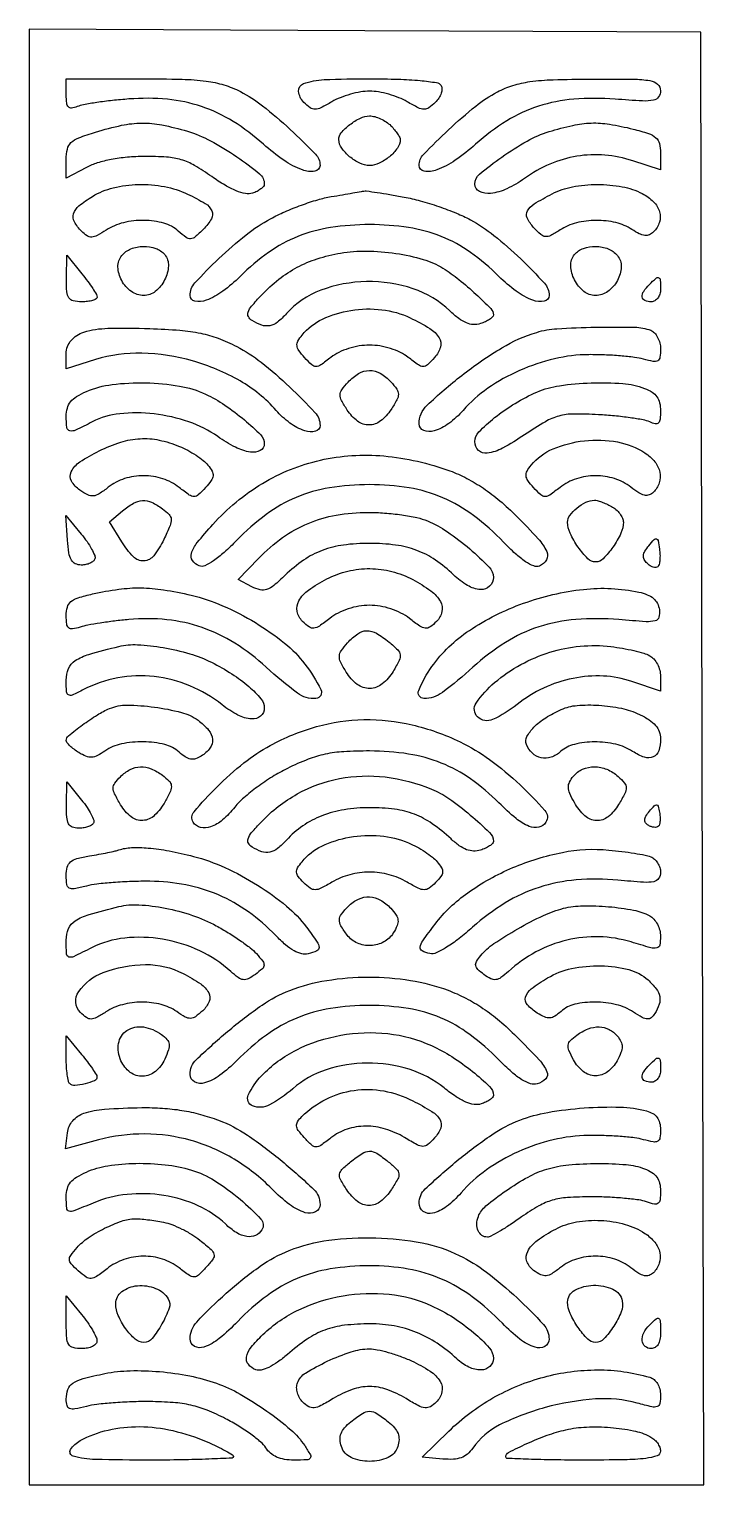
# Model space of a CAD drawing. Header units: millimetres. Extents: x 45 to 154, y 25 to 260.
import ezdxf

# ---------------------------------------------------------------- set-up
doc = ezdxf.new("R2010")
doc.units = ezdxf.units.MM
doc.layers.get('0').update_dxf_attribs({"linetype": 'CONTINUOUS'})

msp = doc.modelspace()

# ---------------------------------------------------------------- linework, layer by layer
msp.add_lwpolyline([(45, 25), (99.504131, 25), (154.008263, 25), (153.754131, 142.25), (153.5, 259.5), (99.25, 259.758612), (45, 260.017225), (45, 142.508612)], close=True)
for points in [[(67.340539, 248.682605, 0.043049), (61.116234, 248.735643, 0.007958), (58.454841, 248.486235, 0.009207), (55.929456, 248.161801, 0.008393), (53.805769, 247.812609, 0.052424), (52.75, 247.503857, -0.062773), (51.865446, 247.264869, -0.245277), (51.348981, 247.44905, -0.161937), (51.06984, 248.064031, -0.026258), (51, 249.393011), (51, 252), (63.039838, 252, -0.005942), (69.700211, 251.920848, -0.026024), (73.624083, 251.622833, -0.042284), (76.468275, 251.009598, -0.043745), (79.135053, 249.931101, -0.049396), (82.708091, 247.638597, -0.019374), (87.160925, 243.827403, -0.012828), (91.267281, 239.82717, -0.195649), (92, 238.026316, -0.374389), (91.162246, 237.064309, -0.124272), (89.146756, 237.285726, -0.061375), (86.153648, 238.841275, -0.032617), (82.867169, 241.429518, 0.044357), (77.951566, 245.1174, 0.0578), (72.865191, 247.509039, 0.057436)], [(103.106829, 249.496184, 0.025521), (101.432824, 249.876293, 0.043089), (100, 250, 0.043089), (98.567176, 249.876293, 0.025521), (96.893171, 249.496184, 0.02541), (95.249236, 248.942049, 0.03943), (93.905123, 248.284883, -0.016177), (92.146186, 247.3212, -0.112381), (91.199961, 247.084583, -0.160198), (90.406165, 247.327076, -0.042831), (89.382507, 248.188922, -0.173384), (88.539344, 249.970455, -0.343884), (89.326384, 251.215422, -0.076713), (92.645538, 251.858901, -0.009592), (100, 252, -0.007494), (104.621862, 251.930727, -0.01614), (108.174857, 251.709261, -0.0135), (110.829762, 251.385017, -0.220654), (111.559307, 250.904039, -0.151182), (111.698921, 250.365103, -0.071944), (111.562053, 249.654389, -0.061323), (111.186567, 248.889577, -0.051677), (110.617493, 248.188922, -0.042831), (109.593835, 247.327076, -0.160198), (108.800039, 247.084583, -0.112381), (107.853814, 247.3212, -0.016177), (106.094877, 248.284883, 0.03943), (104.750764, 248.942049, 0.02541)], [(129.646352, 251.849772, -0.006721), (135.75, 251.955804, -0.003368), (142.614649, 251.936527, -0.039), (145.2931, 251.701546, -0.138231), (146.523356, 251.122081, -0.217298), (147, 250.077115, -0.153222), (146.681461, 249.06205, -0.197124), (145.867503, 248.536438, -0.059625), (144.099635, 248.421339, -0.005348), (139.656879, 248.709588, 0.038478), (132.975973, 248.700015, 0.058633), (127.29213, 247.574545, 0.060558), (122.15724, 245.197271, 0.044469), (117.132831, 241.429518, -0.032617), (113.846352, 238.841275, -0.061375), (110.853244, 237.285726, -0.124272), (108.837754, 237.064309, -0.374389), (108, 238.026316, -0.194841), (108.706445, 239.770367, -0.012021), (112.773589, 243.770037, -0.018586), (117.157192, 247.582492, -0.048347), (120.646902, 249.879022, -0.045717), (123.158315, 250.923258, -0.041531), (125.899764, 251.535332, -0.026466)], [(83, 234.994584, -0.174353), (82.865898, 234.621704, -0.056627), (82.437786, 234.208904, -0.048481), (81.818589, 233.823134, -0.038257), (81.08608, 233.527321, -0.125509), (79.968863, 233.462876, -0.048775), (78.473785, 233.908317, -0.037623), (76.652246, 234.815899, -0.019134), (74.504505, 236.209933, 0.021572), (71.719178, 237.998569, 0.059189), (69.578955, 238.927428, 0.056379), (67.2217, 239.352949, 0.018189), (63.668425, 239.458084, 0.020227), (60.870322, 239.325792, 0.024668), (58.273537, 238.96774, 0.027219), (56.014118, 238.412978, 0.048755), (54.25, 237.682404), (51, 235.94864), (51, 238.94406, -0.053369), (51.183525, 240.658576, -0.15217), (51.768342, 241.691215, -0.098654), (53.009205, 242.463663, -0.015455), (55.75, 243.400088, -0.022346), (59.949818, 244.488758, -0.05011), (63.221031, 244.846131, -0.050927), (66.465263, 244.543267, -0.023776), (70.568499, 243.528724, -0.050048), (74.320641, 241.986611, -0.027917), (78.546864, 239.419951, -0.021736), (82.213017, 236.661345, -0.224213)], [(95.031803, 242.178571, -0.193067), (95.414764, 243.280045, -0.049813), (96.811363, 244.594757, -0.050152), (98.525209, 245.658401, -0.1143), (100, 246, -0.068562), (100.825464, 245.886274, -0.039005), (101.773214, 245.538393, -0.038141), (102.690527, 245.030083, -0.05083), (103.428571, 244.428571, -0.02082), (104.027862, 243.77718, -0.025514), (104.529051, 243.11942, -0.025353), (104.885899, 242.536603, -0.137237), (104.968197, 242.178571, -0.142664), (104.502244, 240.819336, -0.064551), (103.217526, 239.419632, -0.063258), (101.569358, 238.35637, -0.112113), (100, 238, -0.112113), (98.430642, 238.35637, -0.063258), (96.782474, 239.419632, -0.064551), (95.497756, 240.819336, -0.142664)], [(132.835041, 244.483425, -0.047041), (135.800594, 244.855534, -0.047709), (138.757815, 244.664428, -0.021702), (142.55718, 243.881285, -0.017315), (145.055112, 243.159471, -0.100275), (146.243338, 242.485731, -0.154988), (146.815617, 241.547219, -0.060083), (147, 240.018365), (147, 237.274159), (142.510423, 238.752186, 0.058529), (138.006527, 239.670392, 0.061513), (133.489842, 239.495588, 0.060917), (129.113597, 238.221829, 0.055555), (125.023877, 235.902336, -0.048163), (122.200133, 234.245351, -0.080613), (119.555702, 233.503422, -0.141878), (117.740159, 233.813619, -0.287473), (117, 234.994584, -0.22254), (117.751059, 236.598481, -0.020088), (121.358665, 239.368061, -0.026559), (125.456491, 241.945531, -0.051868), (129, 243.463418, -0.020561)], [(60.230507, 228.763439, 0.085801), (57.447866, 227.557797, -0.020596), (55.991106, 226.686842, -0.114139), (55.117568, 226.444734, -0.157851), (54.372134, 226.651072, -0.050603), (53.470774, 227.386369, -0.070046), (52.317284, 228.917856, -0.205846), (52.188761, 230.203316, -0.148039), (53.057013, 231.471586, -0.032264), (55.25, 233.01096, -0.077407), (58.600058, 234.399875, -0.053704), (62.67093, 234.937116, -0.052518), (66.872454, 234.595917, -0.064362), (70.615005, 233.378402, -0.023646), (73.460311, 231.859478, -0.154079), (74.525425, 230.66308, -0.243216), (74.454566, 229.387878, -0.063264), (73.15665, 227.712205, -0.018124), (71.818978, 226.468145, -0.16122), (71.08608, 226.164119, -0.180338), (70.357994, 226.376091, -0.023859), (69.096055, 227.413072, 0.116571), (66.78553, 228.685742, 0.064828), (63.585477, 229.142898, 0.062606)], [(123.699517, 217.70082, -0.038434), (120.899166, 220.100834, 0.042389), (116.305748, 223.975085, 0.058947), (111.582998, 226.544023, 0.05744), (106.296212, 227.982602, 0.037749), (100, 228.458627, 0.037749), (93.703788, 227.982602, 0.05744), (88.417002, 226.544023, 0.058947), (83.694252, 223.975085, 0.042389), (79.100834, 220.100834, -0.038434), (76.300483, 217.70082, -0.067244), (73.62091, 216.245819, -0.13719), (71.785213, 216.079255, -0.361804), (71, 217.022343, -0.187763), (71.782606, 219.0329, -0.016896), (75.639528, 222.961468, -0.022917), (80.058766, 226.798405, -0.042708), (84.012658, 229.410372, -0.022113), (86.304094, 230.529192, -0.015244), (88.987402, 231.599409, -0.015398), (91.636575, 232.472113, -0.030114), (93.801058, 232.972583, 0.000425), (95.64239, 233.284618, 0.000596), (97.286048, 233.56661, 0.00035), (98.671609, 233.807024, 0.008067), (99.066341, 233.882381, -0.085935), (99.475412, 233.896017, -0.002463), (101.209331, 233.646266, -0.004923), (103.251658, 233.321227, -0.00336), (105.566341, 232.913417, -0.022729), (108.18692, 232.309315, -0.014649), (111.16358, 231.384252, -0.014728), (114.027595, 230.306035, -0.026715), (116.288401, 229.233588, -0.044814), (120.085743, 226.713459, -0.022464), (124.417998, 222.910678, -0.016384), (128.234564, 218.995983, -0.187125), (129, 217.022343, -0.361804), (128.214787, 216.079255, -0.13719), (126.37909, 216.245819, -0.067244)], [(146.822726, 228.834096, -0.119278), (145.865243, 227.265243, -0.099344), (145.196109, 226.819774, -0.126635), (144.464443, 226.718611, -0.087515), (143.573427, 226.983649, -0.029092), (142.388151, 227.665243, 0.087365), (139.798626, 228.777676, 0.059523), (136.60644, 229.138506, 0.059284), (133.403249, 228.736733, 0.084408), (130.780069, 227.591552, -0.022163), (129.265393, 226.692398, -0.148514), (128.416661, 226.523416, -0.15907), (127.647352, 226.861299, -0.02648), (126.486262, 228.01518, -0.070873), (125.466636, 229.524743, -0.2448), (125.498205, 230.667797, -0.130042), (126.576334, 231.787688, -0.016804), (129.5, 233.43136, -0.073444), (132.755687, 234.553532, -0.045619), (136.78657, 234.934076, -0.045669), (140.811928, 234.577622, -0.074551), (144.04966, 233.47432, -0.075509), (145.879193, 232.146031, -0.127587), (146.844805, 230.528847, -0.149859)], [(51.093664, 217.599354, -0.018209), (51.035963, 219.75), (51.071926, 223.5), (53.530996, 220.5, -0.011258), (54.473185, 219.296268, -0.015068), (55.269173, 218.160937, -0.012208), (55.873246, 217.190796, -0.132233), (55.995033, 216.75, -0.271936), (55.827937, 216.461122, -0.055897), (55.264166, 216.220313, -0.044631), (54.457524, 216.054445, -0.028407), (53.5, 216, -0.051953), (52.120661, 216.143709, -0.197987), (51.420228, 216.621404, -0.130254)], [(66.907112, 223.611923, -0.188131), (67.509967, 221.797666, -0.106321), (66.899002, 219.527988, -0.103755), (65.390291, 217.668274, -0.172289), (63.508465, 217, -0.158483), (61.523461, 217.645391, -0.110842), (59.958089, 219.425466, -0.116183), (59.349094, 221.632828, -0.184706), (59.971709, 223.465911, -0.125346), (61.449276, 224.540247, -0.0898), (63.459846, 224.948166, -0.091093), (65.459404, 224.624176, -0.134745)], [(99.513554, 224.189135, -0.032754), (104.249825, 223.802735, -0.033268), (108.678248, 222.843098, -0.071311), (111.860125, 221.413401, -0.027084), (114.44565, 219.572143, -0.018432), (117.185115, 217.218246, -0.011767), (119.587795, 214.887346, -0.196738), (120, 213.880296, -0.200461), (119.86151, 213.548748, -0.046725), (119.384931, 213.158557, -0.04105), (118.707857, 212.779276, -0.030318), (117.906148, 212.470212, -0.090833), (116.774441, 212.32667, -0.085364), (115.638626, 212.587014, -0.064309), (114.405784, 213.299585, -0.027873), (112.964265, 214.534236, 0.111421), (107.036934, 218.103841, 0.084417), (99.509602, 219.254544, 0.085555), (92.119687, 217.852985, 0.119846), (86.583824, 214.092624, -0.041123), (85.118928, 212.719612, -0.118416), (83.864721, 212.136651, -0.13323), (82.574629, 212.221323, -0.058416), (81.017564, 212.967983, -0.12783), (80.422851, 213.602947, -0.216067), (80.370776, 214.316953, -0.089082), (80.950998, 215.306136, -0.013008), (82.517564, 217.041947, -0.034934), (85.351993, 219.633928, -0.045478), (88.292253, 221.560365, -0.045197), (91.54725, 222.93192, -0.033882), (95.3264, 223.859628, -0.04726)], [(140.028291, 223.465911, -0.184706), (140.650906, 221.632828, -0.116183), (140.041911, 219.425466, -0.110842), (138.476539, 217.645391, -0.158483), (136.491535, 217, -0.172289), (134.609709, 217.668274, -0.103755), (133.100998, 219.527988, -0.106321), (132.490033, 221.797666, -0.188131), (133.092888, 223.611923, -0.134745), (134.540596, 224.624176, -0.091093), (136.540154, 224.948166, -0.0898), (138.550724, 224.540247, -0.125346)], [(147, 218, -0.072314), (146.888136, 217.230589, -0.08892), (146.5625, 216.583333, -0.10214), (146.075754, 216.153209, -0.130775), (145.5, 216, -0.102562), (144.483981, 216.210625, -0.270106), (144.059476, 216.787548, -0.175672), (144.277957, 217.676264, -0.049176), (145.2, 218.8, -0.015012), (146.275516, 219.812801, -0.293947), (146.70517, 219.879304, -0.281132), (146.957332, 219.514221, -0.014086)], [(101.671464, 208.861949, 0.041226), (100, 209, 0.041226), (98.328536, 208.861949, 0.035349), (96.611364, 208.449947, 0.036335), (95.028629, 207.82001, 0.053825), (93.763766, 207.028818, -0.013502), (92.116677, 205.803734, -0.153212), (91.352484, 205.560247, -0.18941), (90.662848, 205.827728, -0.022717), (89.490895, 207.010061, -0.027685), (88.576164, 208.140748, -0.130885), (88.281487, 208.912922, -0.155996), (88.435879, 209.654623, -0.044529), (89.111601, 210.634471, -0.108898), (92.395626, 213.189179, -0.071747), (96.983732, 214.613187, -0.068737), (102.003571, 214.715784, -0.081742), (106.552875, 213.407885, -0.026755), (109.731542, 211.685533, -0.117263), (111.234134, 210.188579, -0.211961), (111.44059, 208.680774, -0.113966), (110.509105, 207.010061, -0.022717), (109.337152, 205.827728, -0.18941), (108.647516, 205.560247, -0.153212), (107.883323, 205.803734, -0.013502), (106.236234, 207.028818, 0.053825), (104.971371, 207.82001, 0.036335), (103.388636, 208.449947, 0.035349)], [(79.073627, 203.229422, 0.061826), (71.420348, 206.44744, 0.061822), (63.211924, 207.696842, 0.082325), (55.75, 206.670271), (51, 205.195736), (51, 207.630092, -0.178087), (51.783416, 209.759864, -0.144639), (53.833225, 211.098595, -0.066999), (57.710147, 211.714184, -0.014554), (64.5, 211.677279, -0.011067), (69.364085, 211.401315, -0.031309), (72.729645, 210.922211, -0.039416), (75.547595, 210.103364, -0.028425), (78.540146, 208.772635, -0.048287), (82.487166, 206.232931, -0.022523), (87.092313, 202.248227, -0.016418), (91.181459, 198.111639, -0.188899), (92, 196.022343, -0.348139), (91.257417, 195.085101, -0.141302), (89.520086, 195.172062, -0.075527), (87.126072, 196.423054, -0.054547), (84.901052, 198.459915, 0.082369)], [(145.418213, 211.393011, -0.115371), (146.023412, 210.982398, -0.065675), (146.53535, 210.255782, -0.060113), (146.882131, 209.341506, -0.060687), (147, 208.373959, -0.034716), (146.90691, 207.034856, -0.227149), (146.544683, 206.488592, -0.182976), (145.833861, 206.361739, -0.021839), (144.25, 206.730948, 0.036703), (142.792853, 207.025289, 0.010851), (140.527423, 207.262302, 0.010828), (137.961245, 207.41874, 0.011464), (135.439098, 207.459867, 0.056025), (129.883732, 206.798154, 0.046556), (124.238193, 204.905131, 0.047089), (119.111055, 202.032605, 0.061444), (115.098948, 198.459915, -0.053741), (112.805111, 196.353271, -0.08484), (110.424372, 195.155201, -0.166955), (108.740416, 195.21231, -0.310991), (108, 196.287592, -0.205641), (109.290747, 199.293222, -0.024586), (114.899052, 204.11742, -0.029824), (121.38692, 208.571145, -0.061744), (126.993526, 211.065659, -0.059112), (130.265949, 211.651702, -0.010339), (136.534931, 211.892817, -0.008768), (142.837744, 211.894259, -0.087497)], [(95.459792, 200.083848, -0.132474), (95.248656, 200.969199, -0.149216), (95.525052, 201.787985, -0.028448), (96.523189, 203.025623, -0.075423), (98.235411, 204.423512, -0.132154), (99.986311, 204.910588, -0.133743), (101.7305, 204.451512, -0.078148), (103.423473, 203.084562, -0.029696), (104.392684, 201.876641, -0.153164), (104.653352, 201.070799, -0.129178), (104.429545, 200.187113, -0.018767), (103.46345, 198.584562, -0.083159), (101.769961, 196.751998, -0.164087), (99.918605, 196.11039, -0.165984), (98.07207, 196.723615, -0.085495), (96.391254, 198.525623, -0.020633)], [(51.584371, 195.16674, -0.318394), (51.109136, 195.693483, -0.029395), (51, 197.548274, -0.069255), (51.179856, 198.840551, -0.103001), (51.707426, 199.849343, -0.084422), (52.682341, 200.696195, -0.034205), (54.25, 201.509132, -0.072168), (58.394655, 202.63802, -0.036053), (63.834957, 202.90895, -0.036015), (69.291644, 202.39277, -0.068192), (73.5, 201.07949, -0.038079), (76.604461, 199.323436, -0.027454), (79.783705, 196.927575, -0.022526), (82.410039, 194.501726, -0.197514), (83, 193.06652, -0.28069), (82.33947, 191.982604, -0.15875), (80.768603, 191.726956, -0.079044), (78.336791, 192.509426, -0.036246), (75.474338, 194.231196, 0.071162), (70.813344, 196.609965, 0.053338), (65.186867, 197.887297, 0.054843), (59.631926, 197.92666, 0.093965), (55.206024, 196.606539, -0.008757), (52.505313, 195.269365, -0.167154)], [(140.899588, 202.809133, -0.072621), (144.4349, 202.024751, -0.052353), (145.62735, 201.422127, -0.095309), (146.413687, 200.670873, -0.097699), (146.853334, 199.695275, -0.057215), (147, 198.417762, -0.023998), (146.934333, 197.050363, -0.168673), (146.660379, 196.453291, -0.25838), (146.151399, 196.295442, -0.056785), (145.25, 196.592582, 0.062245), (144.193812, 196.92805, 0.010432), (142.092992, 197.27215, 0.011283), (139.592303, 197.570949, 0.009799), (136.960184, 197.77339, 0.015344), (132.956633, 197.879423, 0.065478), (130.592272, 197.558336, 0.066), (128.400388, 196.637929, 0.015745), (125.044938, 194.530241, -0.023577), (121.479308, 192.367642, -0.090403), (119.023484, 191.559983, -0.226364), (117.610292, 192.009255, -0.207337), (117, 193.417724, -0.196987), (117.642203, 194.984534, -0.02999), (120.205757, 197.291881, -0.032101), (123.518704, 199.600991, -0.03382), (127.04427, 201.422629, -0.06663), (130.673767, 202.45153, -0.027147), (135.795454, 202.908005, -0.026996)], [(56.332562, 191.935557, -0.038865), (59.802379, 193.329283, -0.062271), (62.938224, 193.899504, -0.065275), (66.010433, 193.669051, -0.04771), (69.282119, 192.654904, -0.025061), (70.615893, 192.017114, -0.021007), (71.962476, 191.213292, -0.021523), (73.131962, 190.372704, -0.053094), (73.888012, 189.636146, -0.044458), (74.564139, 188.655263, -0.155939), (74.718631, 187.913235, -0.13092), (74.423986, 187.14095, -0.027689), (73.509105, 186.010061, -0.022717), (72.337152, 184.827728, -0.18941), (71.647516, 184.560247, -0.153212), (70.883323, 184.803734, -0.013502), (69.236234, 186.028818, 0.088975), (66.598928, 187.432253, 0.077618), (63.50719, 187.920492, 0.077736), (60.418134, 187.442683, 0.089713), (57.788474, 186.048253, -0.022501), (56.303842, 184.984944, -0.119055), (55.367289, 184.654139, -0.142257), (54.469037, 184.817663, -0.037097), (53.195501, 185.575619, -0.11402), (51.855281, 187.065025, -0.24575), (51.819723, 188.56419, -0.133282), (53.217385, 190.147384, -0.03074)], [(145.847431, 185.247431, -0.112327), (145.158809, 184.814085, -0.139546), (144.406436, 184.768387, -0.08741), (143.480068, 185.150274, -0.025287), (142.212572, 186.047431, 0.089685), (139.582374, 187.442336, 0.077746), (136.493115, 187.920469, 0.077634), (133.401287, 187.432348, 0.088978), (130.763766, 186.028818, -0.013502), (129.116677, 184.803734, -0.153212), (128.352484, 184.560247, -0.18941), (127.662848, 184.827728, -0.022717), (126.490895, 186.010061, -0.027685), (125.576164, 187.140748, -0.130885), (125.281487, 187.912922, -0.155996), (125.435879, 188.654623, -0.044529), (126.111601, 189.634471, -0.12052), (129.63846, 192.250453, -0.073044), (134.696695, 193.555372, -0.071274), (140.059779, 193.364025, -0.100857), (144.485572, 191.60141, -0.078056), (146.077749, 190.159721, -0.117543), (146.880443, 188.477233, -0.133577), (146.787477, 186.771393, -0.116871)], [(115.707279, 187.490921, -0.028475), (118.391543, 185.88469, -0.026532), (121.051967, 183.865497, -0.020784), (123.719008, 181.411427, -0.011065), (127.244729, 177.726106, -0.077172), (128.621201, 175.657356, -0.238084), (128.575345, 174.324996, -0.177459), (127.44962, 173.342294, -0.188633), (126.523799, 173.348291, -0.051519), (125.205302, 174.038592, -0.038107), (123.576836, 175.306201, -0.017288), (121.640421, 177.192107, 0.040912), (116.784592, 181.493969, 0.059523), (111.836847, 184.35515, 0.059936), (106.380735, 185.957571, 0.042198), (100, 186.479313, 0.038821), (93.538458, 185.958929, 0.059895), (88.154794, 184.424733, 0.060407), (83.3205, 181.670075, 0.040286), (78.519657, 177.466833, -0.01683), (76.515081, 175.538571, -0.033793), (74.787601, 174.184585, -0.041926), (73.385663, 173.394098, -0.201674), (72.489231, 173.365759, -0.14984), (71.396659, 174.220514, -0.235257), (71.225136, 175.376173, -0.090574), (72.164385, 177.114326, -0.01466), (74.666357, 180.052457, -0.073499), (82.688885, 186.66498, -0.08028), (92.049232, 190.4297, -0.078335), (102.313399, 191.106416, -0.065643), (112.969008, 188.705571, -0.032409)], [(60.09881, 182.25, -0.042629), (61.879783, 183.479539, -0.116911), (63.336157, 183.908223, -0.122602), (64.787117, 183.628442, -0.049264), (66.539335, 182.594896, -0.042365), (67.62281, 181.65216, -0.184199), (67.952886, 180.88381, -0.110947), (67.767993, 179.865154, -0.011108), (66.746644, 177.594896, -0.054463), (65.147005, 175.007863, -0.217672), (63.534765, 174.16947, -0.216914), (61.841576, 174.838563, -0.054105), (59.973328, 177.25), (57.976053, 180.5)], [(139.065741, 182.964816, -0.05491), (139.805552, 182.457482, -0.052105), (140.431812, 181.793093, -0.056183), (140.858989, 181.079643, -0.107221), (141, 180.429633, -0.110227), (140.598341, 178.629814, -0.042904), (139.31307, 176.410297, -0.041062), (137.748244, 174.524803, -0.201667), (136.5, 174, -0.201603), (135.25437, 174.523524, -0.040858), (133.688755, 176.407461, -0.042726), (132.401626, 178.622938, -0.110676), (132, 180.415127, -0.161249), (132.362325, 181.509408, -0.060658), (133.489069, 182.693325, -0.059062), (134.94026, 183.625504, -0.104309), (136.315741, 183.969591, -0.078911), (136.752227, 183.916856, -0.018145), (137.460047, 183.686982, -0.018313), (138.265375, 183.358839, -0.016964)], [(55.597068, 175.063875, -0.172805), (55.628324, 174.5, -0.149479), (55.375419, 174.117013, -0.066543), (54.856966, 173.79375, -0.057297), (54.171727, 173.57412, -0.048964), (53.416667, 173.5, -0.11132), (52.46063, 173.715522, -0.156996), (51.828973, 174.309783, -0.088263), (51.439797, 175.45204, -0.019881), (51.208328, 177.5), (50.916656, 181.5), (53.419986, 178.5, -0.020604), (54.357015, 177.278062, -0.027143), (55.101308, 176.0875, -0.026716)], [(110.628264, 174.307949, 0.059982), (107.627096, 175.865338, 0.056696), (104.214037, 176.720802, 0.033091), (100, 177, 0.033198), (95.772595, 176.719006, 0.057173), (92.355999, 175.857639, 0.060201), (89.344218, 174.284132, 0.041418), (86.357007, 171.846214, -0.01683), (84.526827, 170.196373, -0.09227), (83.374399, 169.54272, -0.144001), (82.320222, 169.494305, -0.062897), (81.000295, 169.999842), (78.786576, 171.184588), (82.075586, 174.577985, -0.044394), (85.949429, 177.923115, -0.05673), (90.061642, 180.224514, -0.056338), (94.609271, 181.553526, -0.042937), (99.782119, 181.999211, -0.019069), (102.428629, 181.898576, -0.016609), (105.185481, 181.59589, -0.016922), (107.661573, 181.154488, -0.046415), (109.354846, 180.625096, -0.051473), (112.564506, 178.87734, -0.026754), (116.185237, 176.096263, -0.02113), (119.314164, 173.177082, -0.196941), (120, 171.503397, -0.204804), (119.390282, 170.077297, -0.20931), (117.945617, 169.549805, -0.117964), (115.827988, 170.198868, -0.058811), (113.581814, 171.905512, 0.042209)], [(146.564136, 173.230803, -0.183888), (146.249241, 173.089543, -0.090489), (145.807019, 173.143995, -0.070364), (145.306416, 173.381812, -0.050393), (144.825715, 173.774285, -0.078765), (144.363281, 174.41094, -0.142028), (144.243194, 175.039354, -0.111412), (144.472191, 175.741506, -0.038091), (145.092382, 176.622634, -0.013835), (145.968034, 177.626829, -0.289993), (146.33545, 177.725159, -0.274322), (146.596077, 177.435286, -0.012733), (146.830803, 176.079152, -0.027435), (146.913493, 175.17364, -0.032401), (146.888926, 174.313962, -0.034224), (146.773583, 173.60719, -0.1397)], [(106.964052, 171.158943, -0.032949), (109.92262, 169.311719, -0.107972), (111.453902, 167.606374, -0.187242), (111.693723, 165.979557, -0.141321), (110.812365, 164.383794, -0.042171), (109.76815, 163.502286, -0.183661), (108.998321, 163.30281, -0.124453), (108.113852, 163.633068, -0.015381), (106.444457, 164.86503, 0.047858), (105.070913, 165.747124, 0.03885), (103.456627, 166.425015, 0.038182), (101.724688, 166.855431, 0.041838), (100, 167, 0.041838), (98.275312, 166.855431, 0.038182), (96.543373, 166.425015, 0.03885), (94.929087, 165.747124, 0.047858), (93.555543, 164.86503, -0.015381), (91.886148, 163.633068, -0.124453), (91.001679, 163.30281, -0.183661), (90.23185, 163.502286, -0.042171), (89.187635, 164.383794, -0.14627), (88.304431, 166.020199, -0.181889), (88.570183, 167.716456, -0.109074), (90.143088, 169.465103, -0.037261), (93.074888, 171.248446, -0.059185), (96.480898, 172.50628, -0.060567), (100.05997, 172.91804, -0.06085), (103.618447, 172.460071, -0.060756)], [(86.265937, 160.895183, -0.060249), (89.556058, 157.515391, -0.047456), (92.129842, 153.380448, -0.52994), (91.334216, 151.96704, -0.183096), (88.373336, 152.814322, -0.024899), (83.316854, 156.99339, 0.044719), (78.238291, 160.86285, 0.056945), (72.933523, 163.411878, 0.057943), (67.266983, 164.669603, 0.04874), (61.114389, 164.701938, 0.007859), (58.799897, 164.451308, 0.007797), (56.488289, 164.127487, 0.007687), (54.47613, 163.781781, 0.029862), (53.25, 163.474925, -0.035682), (52.018919, 163.181996, -0.215837), (51.400698, 163.348368, -0.194494), (51.079343, 163.938613, -0.028602), (51, 165.324519, -0.067433), (51.188546, 166.716187, -0.154003), (51.758425, 167.595702, -0.098992), (52.918994, 168.219094, -0.018819), (55.25, 168.834059, -0.021472), (59.489495, 169.594008, -0.036811), (63.073004, 169.812319, -0.03572), (66.72324, 169.504422, -0.018899), (71.183934, 168.631019, -0.04528), (76.266116, 166.937547, -0.033003), (81.555981, 164.196173, -0.033608)], [(146.812614, 166.296502, -0.101521), (146.738369, 165.072832, -0.273039), (146.138911, 164.485989, -0.076716), (144.660195, 164.354708, -0.004764), (140.260398, 164.681389, 0.039988), (133.300965, 164.707184, 0.059816), (127.343144, 163.526018, 0.061415), (121.948144, 161.00011, 0.045008), (116.683146, 156.99339, -0.02469), (111.759428, 152.920583, -0.165698), (108.783501, 151.956423, -0.531244), (107.931272, 153.259929, -0.055346), (110.066432, 157.093295, -0.092106), (116.122759, 162.94628, -0.059868), (124.845679, 167.322918, -0.058898), (134.543664, 169.571002, -0.080098), (143.5, 169.125254, -0.043038), (144.868678, 168.708454, -0.081466), (145.852514, 168.113081, -0.096768), (146.486556, 167.314567, -0.0843)], [(104.946359, 159.019062, -0.152772), (104.798208, 158.114186, -0.018391), (103.813015, 156.320459, -0.08943), (102.047072, 154.296508, -0.166256), (100.020577, 153.567129, -0.169124), (97.996952, 154.235693, -0.09308), (96.236124, 156.199311, -0.020242), (95.316119, 157.86393, -0.128268), (95.116808, 158.802354, -0.145091), (95.414866, 159.661213, -0.028347), (96.454127, 160.949311, -0.053788), (98.094513, 162.410719, -0.15169), (99.536126, 162.887182, -0.136427), (101.093086, 162.484546, -0.040266), (103.139216, 161.070459, -0.022445), (104.545246, 159.81192, -0.165204)], [(76.18388, 150.928684, 0.068408), (70.967002, 154.006955, 0.071897), (65.20041, 155.497412, 0.072987), (59.323963, 155.283805, 0.073934), (53.784555, 153.388589, -0.011886), (51.965803, 152.502217, -0.235751), (51.364022, 152.522289, -0.260016), (51.053636, 153.011211, -0.01422), (51, 154.896768, -0.099137), (51.379429, 156.791624, -0.152322), (52.44588, 158.064008, -0.072695), (54.673458, 159.074232, -0.010547), (59.5, 160.355819, -0.072798), (62.528288, 160.638597, -0.029339), (66.666277, 160.177841, -0.029206), (70.939498, 159.186542, -0.044647), (74.47653, 157.791906, -0.026516), (77.762924, 155.91968, -0.035358), (80.514384, 153.864501, -0.038486), (82.458299, 151.905906, -0.178021), (83, 150.432675, -0.220798), (82.388005, 149.114367, -0.196002), (80.940411, 148.643543, -0.103063), (78.726028, 149.275609, -0.046593)], [(117.221849, 151.222093, -0.068241), (120.19363, 154.509475, -0.048714), (124.443121, 157.430175, -0.051134), (129.110508, 159.417976, -0.051844), (134.023475, 160.397784, -0.052867), (139, 160.336164, -0.01422), (140.851168, 160.063097, -0.01403), (142.692187, 159.684247, -0.014034), (144.283877, 159.262402, -0.0511), (145.25, 158.86612, -0.091934), (145.919689, 158.330402, -0.057609), (146.485938, 157.498516, -0.055302), (146.869903, 156.514582, -0.065486), (147, 155.525514), (147, 153.121396), (142.363976, 154.701048, 0.070496), (137.762785, 155.574678, 0.061443), (132.870491, 155.202859, 0.059786), (128.089323, 153.628941, 0.059781), (123.81612, 150.968474, -0.063331), (119.883182, 148.558287, -0.308603), (117.443526, 148.990548, -0.36376)], [(54.189728, 142.619746, -0.042862), (53.036402, 143.20934, -0.022676), (52.256655, 143.746914, -0.029543), (51.598193, 144.310603, -0.030024), (51.12275, 144.827455, -0.1726), (51, 145.172453, -0.226383), (51.363823, 145.934829, -0.011268), (53.618336, 147.676419, -0.018794), (56.03351, 149.320306, -0.042413), (58, 150.332269, -0.100522), (60.840887, 150.878975, -0.030449), (65.241181, 150.56544, -0.030696), (69.592387, 149.713332, -0.093383), (72.305735, 148.432678, -0.059351), (74.000663, 146.867019, -0.156187), (74.632124, 145.359158, -0.186338), (74.222419, 143.943598, -0.089899), (72.808536, 142.649222, -0.066338), (71.894084, 142.230385, -0.119247), (71.074889, 142.181464, -0.101044), (70.232203, 142.517194, -0.038777), (69.229795, 143.292038, 0.125026), (66.910872, 144.519415, 0.055877), (63.461604, 144.957748, 0.055254), (59.912036, 144.617259, 0.101594), (57.258908, 143.468793, -0.03364), (56.030537, 142.726181, -0.104158), (55.101242, 142.470056, -0.11254)], [(136.361042, 144.942423, 0.058044), (133.08989, 144.551386, 0.125815), (130.865986, 143.378719, -0.102211), (129.325593, 142.472344, -0.134725), (127.706119, 142.374572, -0.138924), (126.29908, 143.113577, -0.111632), (125.345859, 144.54109, -0.216423), (125.421369, 145.800959, -0.074551), (126.529986, 147.305714, -0.056422), (128.447219, 148.838062, -0.036108), (130.966361, 150.179715, -0.084125), (133.516353, 150.829024, -0.036071), (137.041741, 150.862049, -0.035861), (140.671448, 150.371129, -0.059304), (143.598871, 149.386059, -0.032508), (145.173945, 148.509039, -0.071558), (146.211218, 147.606737, -0.091524), (146.796466, 146.606648, -0.086949), (147, 145.445076, -0.075602), (146.707051, 143.518699, -0.214628), (145.82715, 142.524877, -0.192325), (144.41647, 142.463796, -0.060901), (142.491207, 143.413804, 0.089458), (139.781986, 144.564353, 0.056604)], [(79.714122, 141.566332, -0.043825), (83.934116, 144.367625, -0.056163), (91.43018, 147.415873, -0.063849), (99.096453, 148.547001, -0.063306), (106.854861, 147.709915, -0.053807), (114.622578, 144.949678, -0.045834), (119.38218, 142.093115, -0.030059), (124.308429, 138.008671, -0.023072), (128.318721, 133.892061, -0.331322), (128.484579, 131.975048, -0.204412), (127.335903, 131.165438, -0.151535), (125.771146, 131.306797, -0.075927), (123.667042, 132.575042, -0.022853), (120.899166, 135.100834, 0.042457), (116.313353, 138.967606, 0.058664), (111.589419, 141.538967, 0.057102), (106.298175, 142.987436, 0.037609), (100, 143.479313, 0.015028), (95.830772, 143.365481, 0.037928), (92.824144, 142.962703, 0.041195), (90.060279, 142.133911, 0.020698), (86.723665, 140.663567, 0.024775), (84.312465, 139.327486, 0.019624), (81.844052, 137.657609, 0.02003), (79.673102, 135.923216, 0.045833), (78.223665, 134.413596, -0.045276), (76.246151, 132.349378, -0.092183), (74.318232, 131.213266, -0.147089), (72.695292, 131.121342, -0.197956), (71.515421, 131.975048, -0.325918), (71.645711, 133.673745, -0.019947), (75.303455, 137.627226, -0.027689)], [(59.782284, 134.791418, -0.015926), (58.816311, 136.552437, -0.116671), (58.591655, 137.480208, -0.160897), (58.847262, 138.267906, -0.038158), (59.75832, 139.329748, -0.075212), (61.331525, 140.489511, -0.113431), (62.9708, 140.924224, -0.107023), (64.70494, 140.608826, -0.06165), (66.55887, 139.556455, -0.036752), (67.631261, 138.629279, -0.173918), (67.971906, 137.905763, -0.131815), (67.822179, 137.014719, -0.017869), (66.966582, 135.306455, -0.077157), (65.272188, 133.096349, -0.174526), (63.37171, 132.254163, -0.188478), (61.475431, 132.842865, -0.091159)], [(102.52353, 139.28187, -0.067899), (110, 137.337437, -0.05514), (112.829013, 135.791225, -0.023046), (116.27606, 133.135529, -0.016659), (119.386466, 130.319062, -0.203136), (120, 128.871221, -0.201802), (119.862015, 128.543262, -0.046182), (119.384931, 128.155891, -0.040672), (118.707873, 127.778603, -0.029949), (117.906148, 127.470212, -0.08637), (116.796762, 127.319508, -0.081895), (115.679553, 127.546815, -0.064886), (114.490294, 128.186867, -0.031706), (113.156148, 129.280638, 0.035244), (110.114575, 131.738472, 0.060758), (107.243179, 133.262015, 0.059517), (104.048078, 134.069563, 0.032413), (100.004322, 134.32817, 0.039621), (95.902362, 133.998743, 0.053102), (92.304288, 133.020577, 0.057231), (89.206995, 131.384849, 0.05882), (86.592652, 129.102379, -0.040869), (85.122611, 127.723145, -0.118325), (83.866614, 127.137528, -0.133486), (82.575794, 127.221118, -0.058509), (81.017564, 127.967983, -0.12783), (80.422851, 128.602947, -0.216067), (80.370776, 129.316953, -0.089082), (80.950998, 130.306136, -0.013008), (82.517564, 132.041947, -0.076046), (88.330431, 136.542072, -0.079325), (95.140803, 139.017805, -0.077455)], [(141.448033, 137.548764, -0.124069), (141.238387, 136.640885, -0.014938), (140.238932, 134.827333, -0.089268), (138.551528, 132.870614, -0.183725), (136.658898, 132.248231, -0.175231), (134.765263, 133.03245, -0.080466), (133.081784, 135.154583, -0.024089), (132.349419, 136.62579, -0.094242), (132.123188, 137.610669, -0.125167), (132.304558, 138.4567, -0.058192), (132.920811, 139.404583, -0.115603), (134.419132, 140.53863, -0.106169), (136.313676, 140.934838, -0.098232), (138.325915, 140.52438, -0.084829), (140.148441, 139.365663, -0.03473), (141.162846, 138.310696, -0.170738)], [(55.381471, 131.808216, -0.129259), (55.054659, 131.497516, -0.045841), (54.458532, 131.237413, -0.041763), (53.720577, 131.059696, -0.03823), (52.940983, 131, -0.097121), (51.968003, 131.190793, -0.18029), (51.383986, 131.728371, -0.100659), (51.094322, 132.777502, -0.019586), (51.035963, 134.75), (51.071926, 138.5), (53.476451, 135.558216, -0.022133), (54.361089, 134.372494, -0.031684), (55.027917, 133.243167, -0.032624), (55.43384, 132.295789, -0.227075)], [(145.958803, 131.155469, -0.061345), (145.483222, 131.264009, -0.051709), (145.017973, 131.488892, -0.104642), (144.587752, 131.89952, -0.171997), (144.460023, 132.380616, -0.116848), (144.653026, 132.975362, -0.03643), (145.201442, 133.744753, -0.013835), (145.987779, 134.64175, -0.235521), (146.344315, 134.776262, -0.307156), (146.603625, 134.558794, -0.021049), (146.838397, 133.577456, -0.031881), (146.929466, 132.875378, -0.036617), (146.924092, 132.199524, -0.039616), (146.833414, 131.638845, -0.13732), (146.654929, 131.321595, -0.151106), (146.372888, 131.172801, -0.071963)], [(111.52504, 123.212825, -0.031589), (110.663266, 122.234695, -0.039169), (109.604709, 121.330159, -0.161325), (108.812364, 121.077303, -0.115417), (107.875234, 121.307431, -0.015738), (106.094877, 122.284883, 0.068226), (103.180015, 123.508078, 0.065363), (100, 123.925573, 0.065363), (96.819985, 123.508078, 0.068226), (93.905123, 122.284883, -0.015738), (92.124766, 121.307431, -0.115417), (91.187636, 121.077303, -0.161325), (90.395291, 121.330159, -0.039169), (89.336734, 122.234695, -0.031582), (88.475078, 123.212663, -0.147217), (88.208596, 123.906334, -0.15618), (88.377022, 124.608517, -0.03688), (89.085516, 125.60304, -0.106617), (92.283655, 128.11417, -0.069504), (96.764003, 129.571243, -0.06627), (101.71122, 129.785561, -0.076871), (106.282119, 128.654904, -0.025478), (107.617805, 128.01483, -0.02113), (108.970138, 127.204059, -0.021645), (110.147547, 126.353477, -0.052429), (110.914097, 125.604716, -0.036824), (111.622985, 124.609142, -0.156109), (111.791501, 123.906624, -0.147249)], [(81.901211, 121.822542, -0.032893), (86.584108, 118.448977, -0.061103), (89.800277, 115.05627, -0.00693), (91.54214, 112.630657, -0.136685), (91.842811, 111.773133, -0.317044), (91.506445, 111.222647, -0.03814), (90.084109, 110.732246, -0.126045), (89.03222, 110.726975, -0.067466), (87.818048, 111.212613, -0.049392), (86.427871, 112.192361, -0.023323), (84.834109, 113.704907, 0.046255), (80.430449, 117.5165, 0.053804), (75.609037, 120.235629, 0.053732), (70.312853, 121.86604, 0.045931), (64.5, 122.446221, 0.010751), (61.581639, 122.405892, 0.010053), (58.601562, 122.24055, 0.01008), (55.962532, 121.987246, 0.033521), (54.25, 121.670545, -0.01526), (52.275686, 121.230365, -0.169578), (51.488793, 121.346968, -0.243371), (51.097689, 121.906235, -0.033214), (51, 123.375232, -0.060938), (51.166307, 124.734718, -0.158024), (51.681823, 125.562656, -0.111329), (52.7189, 126.100839, -0.022809), (54.75, 126.53658, 0.004057), (56.259048, 126.801579, 0.00469), (57.692188, 127.079173, 0.004209), (58.901121, 127.335741, 0.027368), (59.5, 127.502946, -0.07191), (61.523822, 127.878358, -0.031426), (64.259822, 127.815442, -0.026084), (67.604631, 127.350975, -0.015402), (71.539901, 126.4671, -0.044451), (76.618639, 124.667237, -0.032286)], [(116.644499, 115.027178, -0.017267), (114.448365, 113.182779, -0.027738), (112.442364, 111.785008, -0.030044), (110.764008, 110.883231, -0.162572), (109.75, 110.770577, -0.061107), (108.476642, 111.212063, -0.333508), (108.165842, 111.822136, -0.113418), (108.592495, 112.835474, -0.006806), (110.576734, 115.511717, -0.076628), (115.85589, 120.592334, -0.052589), (123.129899, 124.643914, -0.052255), (131.152666, 127.114221, -0.072245), (138.664918, 127.490482, -0.007954), (140.758536, 127.259033, -0.008746), (142.77826, 126.96719, -0.008259), (144.493314, 126.659506, -0.043121), (145.414918, 126.394275, -0.093766), (146.02093, 126.019891, -0.066809), (146.534382, 125.406574, -0.06482), (146.881514, 124.657829, -0.076313), (147, 123.886029, -0.147455), (146.699637, 122.88968, -0.203707), (145.929347, 122.381388, -0.06284), (144.264256, 122.288293, -0.005753), (140.124, 122.625093, 0.043558), (133.392574, 122.662878, 0.057944), (127.39711, 121.464972, 0.05872), (121.897344, 118.940883, 0.046415)], [(103.413309, 118.095792, -0.034332), (104.283313, 116.990692, -0.124397), (104.588378, 116.156945, -0.128435), (104.455946, 115.29373, -0.037654), (103.82775, 114.095792, -0.128704), (102.301812, 112.655453, -0.11401), (100.193753, 112.064058, -0.114105), (98.041329, 112.457416, -0.129087), (96.392046, 113.75, -0.028453), (95.374694, 115.261535, -0.144454), (95.127613, 116.234861, -0.154186), (95.456308, 117.151556, -0.0338), (96.571429, 118.428571, -0.08886), (98.221684, 119.577411, -0.12045), (99.998144, 119.921167, -0.1169), (101.772224, 119.408441, -0.080459)], [(79.083789, 112.887003, -0.013473), (80.724858, 111.681101, -0.04367), (81.714734, 110.762721, -0.018194), (82.751495, 109.529785, -0.179981), (82.952434, 108.895175, -0.201567), (82.67746, 108.321994, -0.023584), (81.548733, 107.411976, -0.039569), (80.413899, 106.712647, -0.148925), (79.600545, 106.566742, -0.129226), (78.776772, 106.891195, -0.026812), (77.562009, 107.885322, 0.076015), (72.557465, 111.219605, 0.066969), (66.564312, 113.088214, 0.068769), (60.451391, 113.278867, 0.089923), (55.096362, 111.707025, -0.004994), (52.160517, 110.271131, -0.185414), (51.431955, 110.214019, -0.31714), (51.060361, 110.684839, -0.013485), (51, 112.922448, -0.100604), (51.381733, 114.800449, -0.151383), (52.452239, 116.067403, -0.072139), (54.684597, 117.077008, -0.010564), (59.5, 118.355819, -0.074219), (62.749466, 118.649985, -0.034048), (66.980036, 118.114292, -0.033106), (71.384761, 116.941546, -0.04246), (75.22801, 115.265349, -0.014296), (77.167102, 114.142887, -0.013364)], [(146.869905, 114.537537, -0.066431), (147, 113.562684, -0.045691), (146.870629, 112.149926, -0.308559), (146.401293, 111.67665, -0.116635), (145.417456, 111.71723, -0.005637), (142.25, 112.644249, 0.067308), (137.095415, 113.48444, 0.06582), (131.861738, 112.936647, 0.064715), (126.872916, 111.030379, 0.061381), (122.437991, 107.885322, -0.027041), (121.229449, 106.89721, -0.127678), (120.403954, 106.570047, -0.148662), (119.592061, 106.710929, -0.041123), (118.475738, 107.394082, -0.030584), (117.480675, 108.219568, -0.16376), (117.151993, 108.832107, -0.179034), (117.275502, 109.486789, -0.038005), (117.958025, 110.449423, -0.07085), (120.079651, 112.373505, -0.019196), (123.938613, 114.775484, -0.020085), (128.08044, 116.922325, -0.048319), (131.331982, 118.077927, -0.057362), (134.46281, 118.488253, -0.025647), (138.620888, 118.340309, -0.025135), (142.64806, 117.784662, -0.076144), (145.25, 116.86612, -0.090732), (145.919653, 116.333042, -0.057647), (146.485938, 115.509435, -0.055515)], [(54.284397, 100.435646, -0.040903), (53.303279, 101.26815, -0.365335), (53.015281, 104.653901, -0.149061), (56.946828, 107.699965, -0.088111), (63.813336, 109.002431, -0.122847), (69.872493, 107.565937, -0.028655), (72.715691, 105.88266, -0.123591), (74.019937, 104.434106, -0.221598), (74.09149, 103.030656, -0.112983), (73.057689, 101.552208, -0.028392), (71.862045, 100.587715, -0.147574), (71.068773, 100.31689, -0.138625), (70.231423, 100.521388, -0.024001), (68.838714, 101.400416, 0.090795), (66.321229, 102.554739, 0.063488), (63.215047, 102.935644, 0.062583), (60.062042, 102.524102, 0.081491), (57.404839, 101.345691, -0.019061), (55.889757, 100.433543, -0.121823), (55.030357, 100.203677, -0.16158)], [(142.620526, 101.329071, 0.086449), (139.863396, 102.519448, 0.056642), (136.420021, 102.941416, 0.058373), (133.14292, 102.586642, 0.128478), (130.924533, 101.431703, -0.039779), (129.919324, 100.657902, -0.127908), (129.124825, 100.392764, -0.122239), (128.280345, 100.542607, -0.034856), (127.095792, 101.17225, -0.068983), (125.485424, 102.517655, -0.260962), (125.201124, 103.751212, -0.162277), (126.119864, 105.077635, -0.026599), (128.75, 106.838996, -0.083272), (132.641161, 108.351559, -0.056208), (137.393701, 108.79139, -0.057956), (141.894455, 108.17642, -0.12159), (144.984503, 106.514025, -0.043027), (146.301413, 105.098239, -0.117054), (146.868755, 103.861778, -0.130891), (146.788284, 102.589525, -0.060275), (146.07003, 101.079071, -0.078617), (145.4832, 100.411593, -0.193628), (144.872852, 100.215965, -0.109642), (144.053375, 100.461185, -0.017719)], [(100, 102.410352, 0.041587), (93.691716, 101.918203, 0.05825), (88.260201, 100.371895, 0.058352), (83.338713, 97.617119, 0.041919), (78.559199, 93.503551, -0.039442), (75.816156, 91.118982, -0.087487), (73.344774, 89.887674, -0.197146), (71.727737, 90.052534, -0.27673), (71, 91.266727, -0.203583), (72.003597, 93.629409, -0.016905), (77.063519, 98.190883, -0.023153), (82.638254, 102.459984, -0.060217), (87.098106, 104.821346, -0.051767), (93.079837, 106.433217, -0.039721), (99.830662, 106.976962, -0.039587), (106.610841, 106.445929, -0.050224), (112.681495, 104.84621, -0.029821), (115.572543, 103.563296, -0.028886), (118.322593, 101.933371, -0.027214), (121.011202, 99.90135, -0.02095), (123.719008, 97.411427, -0.008955), (127.399109, 93.597083, -0.084082), (128.64718, 91.699611, -0.299918), (128.450289, 90.543786, -0.141821), (127.092569, 89.734458, -0.143539), (125.980108, 89.767121, -0.060943), (124.61524, 90.403379, -0.042185), (122.956068, 91.644577, -0.017046), (120.906694, 93.595072, 0.038874), (116.180121, 97.716097, 0.060154), (111.483267, 100.400292, 0.060022), (106.274828, 101.89309, 0.038509)], [(66.382816, 97.709346, -0.051366), (67.273178, 96.906085, -0.151712), (67.614998, 96.166649, -0.116119), (67.522528, 95.238661, -0.024256), (66.91343, 93.709346, -0.113797), (65.395002, 91.729042, -0.165564), (63.354038, 90.956431, -0.172395), (61.326854, 91.600669, -0.124165), (59.831539, 93.470386, -0.14833), (59.455163, 96.283297, -0.211837), (60.814344, 98.362376, -0.184618), (63.45894, 98.923757, -0.119417)], [(140.793531, 95.749281, -0.092595), (140.605619, 94.804325, -0.027616), (139.981756, 93.465911, -0.110545), (138.431956, 91.668628, -0.166036), (136.477628, 91.042734, -0.162169), (134.514381, 91.738685, -0.104678), (132.946204, 93.600518, -0.022565), (132.213236, 95.132421, -0.133524), (132.094122, 96.004959, -0.164646), (132.446022, 96.722119, -0.039243), (133.468354, 97.600518, -0.064033), (135.310261, 98.615095, -0.099351), (137.090508, 98.934515, -0.112938), (138.692802, 98.533157, -0.102282), (140.028291, 97.465911, -0.059241), (140.608109, 96.569979, -0.117453)], [(51.043816, 92.5036, -0.014437), (51.004967, 93.916667), (51.009934, 97.5), (53.469004, 94.5, -0.008936), (54.413568, 93.304711, -0.012287), (55.216286, 92.195198, -0.009026), (55.840911, 91.249451, -0.127921), (55.964037, 90.866631, -0.315524), (55.585393, 90.255315, -0.040571), (54.041152, 89.736933, -0.04086), (52.39048, 89.468692, -0.219638), (51.557905, 89.775429, -0.147486), (51.339862, 90.181729, -0.016737), (51.165344, 91.222053, -0.019097)], [(83.831718, 86.335544, -0.224999), (81.092428, 86.195608, -0.426848), (80.414634, 87.93106, -0.08255), (82.537836, 91.039492, -0.085899), (88.226153, 95.234483, -0.072178), (95.345243, 97.593314, -0.071195), (102.936907, 97.849238, -0.07932), (110, 95.919087, -0.035956), (113.289116, 94.135243, -0.027074), (116.63135, 91.734192, -0.021972), (119.391268, 89.308481, -0.204225), (120, 87.880296, -0.19439), (119.86685, 87.550756, -0.049147), (119.41781, 87.168992, -0.042767), (118.77686, 86.801242, -0.032033), (118.018077, 86.505737, -0.1153), (116.888111, 86.417711, -0.063973), (115.552221, 86.801292, -0.046522), (113.963475, 87.669978, -0.020904), (112.047153, 89.082349, 0.094017), (106.406209, 92.087267, 0.076993), (99.637909, 93.098409, 0.077989), (92.964418, 92.014267, 0.1013), (87.596604, 88.950676, -0.056777)], [(146.888136, 91.230589, -0.08892), (146.5625, 90.583333, -0.10214), (146.075754, 90.153209, -0.130775), (145.5, 90, -0.102562), (144.483981, 90.210625, -0.270106), (144.059476, 90.787548, -0.175672), (144.277957, 91.676264, -0.049176), (145.2, 92.8, -0.015012), (146.275516, 93.812801, -0.293947), (146.70517, 93.879304, -0.281132), (146.957332, 93.514221, -0.014086), (147, 92, -0.072314)], [(92.109811, 79.799068, -0.156093), (91.345648, 79.560608, -0.187802), (90.651996, 79.836446, -0.02137), (89.445749, 81.059946, -0.023709), (88.492272, 82.219559, -0.133336), (88.200619, 82.959119, -0.177814), (88.365869, 83.630245, -0.049912), (89.066842, 84.474195, -0.078336), (92.96969, 87.269843, -0.081256), (97.494927, 88.68495, -0.080132), (102.289288, 88.593851, -0.073337), (106.971989, 87.01429, -0.020632), (110.083803, 85.261387, -0.121768), (111.38211, 83.933659, -0.229196), (111.490443, 82.603154, -0.091806), (110.506572, 81.007262, -0.032758), (109.392415, 79.927459, -0.181059), (108.620224, 79.649073, -0.122578), (107.691146, 79.892416, -0.011865), (105.658611, 81.066537, 0.063853), (102.566754, 82.447391, 0.074052), (99.380083, 82.911631, 0.078855), (96.363928, 82.423166, 0.087365), (93.763766, 81.028818, -0.013588)], [(85.9011, 77.240074, -0.018461), (90.95959, 72.713974, -0.203743), (92, 70.266727, -0.284779), (91.25656, 69.067289, -0.195891), (89.615832, 68.945363, -0.084057), (87.081166, 70.266311, -0.036549), (84.219574, 72.782259, 0.063212), (78.137176, 77.5815, 0.066818), (71.158497, 80.600778, 0.067522), (63.696547, 81.652716, 0.066824), (56.196371, 80.68561), (50.892741, 79.265151), (51.196371, 81.843029, -0.148798), (52.041455, 83.773283, -0.135079), (53.848835, 84.99436, -0.064831), (57.16739, 85.653783, -0.012956), (63.212487, 85.90032, -0.020085), (66.555429, 85.815674, -0.024191), (69.677463, 85.458676, -0.024927), (72.668434, 84.814695, -0.024032), (75.617968, 83.869978, -0.059222), (80.254639, 81.47767, -0.024594)], [(145.832542, 80.361982, -0.02182), (144.25, 80.730948, 0.038123), (142.787266, 81.022102, 0.011069), (140.497273, 81.247551, 0.011058), (137.897899, 81.387742, 0.011606), (135.33646, 81.409651, 0.054352), (129.656911, 80.706059, 0.047988), (124.006784, 78.784924, 0.048486), (118.885808, 75.849096, 0.058594), (114.775753, 72.137483, -0.048995), (112.424008, 69.930545, -0.104085), (110.185051, 68.853673, -0.220548), (108.675296, 69.149135, -0.24032), (108, 70.472982, -0.206628), (108.999133, 72.787469, -0.01653), (114.105069, 77.29015, -0.022963), (119.727137, 81.508639, -0.057778), (124.256962, 83.880605, -0.048908), (128.787053, 85.130481, -0.024738), (134.669128, 85.851694, -0.02462), (140.487217, 85.987315, -0.059047), (144.75, 85.369714, -0.066145), (145.751845, 84.953284, -0.100871), (146.453114, 84.329364, -0.099084), (146.862187, 83.47185, -0.061977), (147, 82.364317, -0.035063), (146.906487, 81.032462, -0.227466), (146.543859, 80.487946, -0.182327)], [(99.990807, 78.872328, -0.146759), (101.165335, 78.53015, -0.02644), (103.028763, 77.177792, -0.022666), (104.37258, 75.984874, -0.17417), (104.736773, 75.239726, -0.156381), (104.564346, 74.391385, -0.017319), (103.524537, 72.677792, -0.08024), (101.786485, 70.774984, -0.167472), (99.916623, 70.116448, -0.169073), (98.050743, 70.751856, -0.082072), (96.323426, 72.629142, -0.018792), (95.313887, 74.303949, -0.160034), (95.1525, 75.154546, -0.169864), (95.532621, 75.909608, -0.021812), (96.911157, 77.129142, -0.025145), (98.810139, 78.514819, -0.14402)], [(51.075179, 69.643163, -0.019723), (51, 71.548274, -0.069255), (51.179856, 72.840551, -0.103001), (51.707426, 73.849343, -0.084422), (52.682341, 74.696195, -0.034205), (54.25, 75.509132, -0.064371), (57.743977, 76.519304, -0.033662), (62.264051, 76.907081, -0.032941), (67.004905, 76.681358, -0.044445), (71.209102, 75.819206, -0.067268), (74.954592, 74.122122, -0.035463), (79.086018, 71.105674, -0.030008), (82.444411, 67.903758, -0.337734), (82.613276, 66.183284, -0.15201), (81.568287, 65.275023, -0.143655), (80.166991, 65.094039, -0.101508), (78.495615, 65.721696, -0.050766), (76.708187, 67.117556, 0.086146), (72.318596, 70.073068, 0.066016), (66.764558, 71.723647, 0.064491), (60.835339, 71.891066, 0.073935), (55.345757, 70.5, -0.004621), (52.25268, 69.241077, -0.154715), (51.465636, 69.185657, -0.324527)], [(146.851523, 73.709982, -0.05906), (147, 72.457363, -0.025776), (146.926088, 71.024586, -0.202672), (146.611831, 70.453435, -0.225667), (146.006561, 70.315564, -0.032142), (144.75, 70.682612, 0.052891), (143.470051, 70.999606, 0.011431), (141.20141, 71.259892, 0.011805), (138.548137, 71.439964, 0.011039), (135.829269, 71.5, 0.015523), (131.956128, 71.379722, 0.054667), (129.504048, 70.955486, 0.060913), (127.341491, 70.035518, 0.022586), (124.550032, 68.25, -0.008643), (122.718324, 67.005087, -0.011888), (121.02745, 65.954688, -0.008659), (119.592256, 65.142864, -0.125011), (119.029781, 65, -0.155426), (118.15022, 65.280182, -0.136015), (117.538586, 66.030906, -0.111863), (117.328223, 67.121863, -0.083718), (117.571408, 68.325491, -0.128595), (118.796998, 70.034279, -0.022043), (122.007259, 72.468331, -0.025121), (125.611507, 74.700112, -0.053332), (128.633641, 75.969412, -0.049541), (132.163246, 76.655778, -0.022393), (136.875685, 76.883478, -0.021755), (141.463521, 76.699864, -0.070069), (144.4349, 76.024751, -0.052358), (145.620709, 75.425466, -0.093985), (146.408549, 74.676686, -0.097161)], [(59.948723, 67.569771, -0.077014), (62.125, 67.960858, -0.026996), (62.950313, 67.936176, -0.00911), (64.14763, 67.813507, -0.009032), (65.469068, 67.62947, -0.010238), (66.728633, 67.404273, -0.043004), (68.077454, 67.011517, -0.022432), (69.681526, 66.306386, -0.022137), (71.273782, 65.429729, -0.031407), (72.598273, 64.503338, -0.012119), (74.417103, 62.979506, -0.156434), (74.865862, 62.228873, -0.218101), (74.712401, 61.475692, -0.026278), (73.615733, 60.127883, -0.020216), (72.36713, 58.855565, -0.185009), (71.662458, 58.567143, -0.159544), (70.891914, 58.80028, -0.014074), (69.236234, 60.028818, 0.089547), (66.558431, 61.449906, 0.080491), (63.449112, 61.915521, 0.079576), (60.320006, 61.375779, 0.084422), (57.586143, 59.8891, -0.015343), (55.882344, 58.631549, -0.133929), (55.003948, 58.321939, -0.173691), (54.197964, 58.546172, -0.030075), (52.943188, 59.551414, -0.021398), (51.792434, 60.68607, -0.175776), (51.509138, 61.353046, -0.1757), (51.719297, 62.046681, -0.021376), (52.741904, 63.298941, -0.063155), (54.56885, 64.892014, -0.032477), (57.198794, 66.419015, -0.032408)], [(146.077749, 64.159721, -0.117543), (146.880443, 62.477233, -0.133577), (146.787477, 60.771393, -0.116871), (145.847431, 59.247431, -0.112327), (145.158809, 58.814085, -0.139546), (144.406436, 58.768387, -0.08741), (143.480068, 59.150274, -0.025287), (142.212572, 60.047431, 0.08943), (139.601456, 61.433905, 0.076393), (136.520167, 61.922487, 0.076707), (133.44625, 61.463102, 0.091518), (130.856226, 60.101548, -0.023527), (129.438368, 59.090458, -0.116626), (128.521329, 58.765838, -0.143532), (127.656216, 58.92067, -0.042315), (126.493451, 59.628448, -0.152737), (125.415341, 61.087725, -0.209368), (125.543573, 62.695016, -0.113822), (127.075427, 64.444916, -0.035057), (130.074888, 66.304552, -0.078018), (133.410357, 67.443988, -0.055611), (137.356989, 67.690394, -0.055566), (141.264852, 67.060661, -0.077467), (144.485572, 65.60141, -0.078056)], [(126.733783, 47.207667, -0.085529), (124.290453, 48.527104, -0.034065), (121.452948, 51.086398, 0.040298), (116.594608, 55.359913, 0.058078), (111.645181, 58.225824, 0.059077), (106.235274, 59.84505, 0.043564), (100, 60.380915, 0.040384), (93.653004, 59.858865, 0.059298), (88.279499, 58.306435, 0.059599), (83.440034, 55.54351, 0.041305), (78.699718, 51.382755, -0.030302), (75.725462, 48.654109, -0.082934), (73.253105, 47.25071, -0.215564), (71.713437, 47.364603, -0.274694), (71, 48.565217, -0.190736), (72.077558, 51.287192, -0.022331), (76.847917, 55.933758, -0.027535), (82.334757, 60.303484, -0.060905), (87.034512, 62.84557, -0.060794), (93.427561, 64.496588, -0.040197), (101.012116, 64.883291, -0.040445), (108.478147, 64.056763, -0.066308), (114.5, 62.037594, -0.048239), (118.892025, 59.330587, -0.025148), (123.8197, 55.188124, -0.019515), (128.083248, 50.899293, -0.188024), (129, 48.547619, -0.27393), (128.287933, 47.345421, -0.209438)], [(65.444119, 56.730105, -0.161878), (67.485173, 55.02399, -0.229152), (67.637204, 53.553898, -0.041337), (66.458213, 50.983866, -0.041366), (64.871388, 48.641442, -0.226954), (63.531024, 48, -0.182536), (62.143229, 48.524108, -0.055476), (60.605304, 50.215999, -0.054554), (59.39819, 52.33445, -0.102589), (59, 54.25473, -0.237783), (59.980733, 56.200371, -0.137505), (62.48663, 57.154222, -0.116952)], [(140.811905, 54.696439, -0.145566), (140.646365, 52.939458, -0.047295), (139.434957, 50.598647, -0.046519), (137.853957, 48.582665, -0.206037), (136.5, 48, -0.201964), (135.239791, 48.53068, -0.042001), (133.678539, 50.423453, -0.043715), (132.401736, 52.661823, -0.108171), (132, 54.497041, -0.275177), (133.148425, 56.425736, -0.11907), (136.147024, 57.222303, -0.111601), (139.311998, 56.581859, -0.243047)], [(52.101314, 47.158414, -0.206457), (51.397555, 47.674503, -0.119344), (51.073224, 48.748444, -0.014225), (51.004967, 51.25), (51.009934, 55.5), (53.469004, 52.5, -0.018012), (54.413034, 51.259767, -0.020937), (55.216286, 50.014063, -0.020475), (55.801859, 48.915991, -0.105439), (55.964037, 48.25, -0.19405), (55.787388, 47.772855, -0.091105), (55.255061, 47.367188, -0.069391), (54.454177, 47.092051, -0.048124), (53.5, 47, -0.056449)], [(85.148416, 44.811405, -0.043209), (83.719355, 43.964574, -0.054743), (82.50453, 43.535934, -0.150173), (81.606976, 43.597323, -0.132731), (80.418178, 44.464689, -0.222552), (80.131507, 45.643357, -0.120692), (80.867707, 47.208746, -0.032067), (82.75, 49.253958, -0.079968), (88.588755, 53.275494, -0.068606), (95.709268, 55.529345, -0.068651), (103.169413, 55.77164, -0.080284), (110, 53.919087, -0.035918), (113.533565, 52.003017, -0.033955), (116.827299, 49.568243, -0.032816), (119.341473, 47.130061, -0.185881), (120, 45.419898, -0.210634), (119.421753, 44.10816, -0.184394), (118.018678, 43.554722, -0.117625), (116.045289, 44.002553, -0.073648), (114.087177, 45.354742, 0.041515), (110.923, 47.853384, 0.050405), (107.580867, 49.613346, 0.051163), (103.997126, 50.650615, 0.044906), (100.11476, 51, 0.028855), (95.947802, 50.759327, 0.059587), (92.778898, 50.002558, 0.060752), (89.916541, 48.53122, 0.031102), (86.718067, 46.057322, -0.024811)], [(144.049198, 48.274298, -0.136045), (144.295308, 49.542725, -0.081007), (145.2, 50.8, -0.017411), (146.294084, 51.820428, -0.34847), (146.720705, 51.839698, -0.230668), (146.963687, 51.386236, -0.009625), (147, 49.5, -0.04716), (146.90137, 48.456621, -0.088208), (146.6, 47.666667, -0.118484), (146.11998, 47.177821, -0.140575), (145.5, 47, -0.179393), (144.509777, 47.367092, -0.198027)], [(104.948832, 45.761191, -0.019357), (106.765242, 45.020106, -0.03778), (109.782721, 43.365325, -0.113458), (111.404548, 41.685082, -0.191023), (111.682672, 40.007164, -0.144024), (110.779135, 38.350564, -0.067343), (109.828632, 37.626614, -0.159666), (108.967247, 37.452206, -0.093411), (107.87255, 37.794637, -0.01451), (105.892391, 38.924367, 0.050846), (102.809625, 40.397867, 0.086281), (100, 40.886339, 0.086281), (97.190375, 40.397867, 0.050846), (94.107609, 38.924367, -0.01451), (92.12745, 37.794637, -0.093411), (91.032753, 37.452206, -0.159666), (90.171368, 37.626614, -0.067343), (89.220865, 38.350564, -0.06831), (88.695811, 39.042689, -0.059895), (88.348044, 39.881711, -0.062819), (88.221113, 40.734164, -0.097494), (88.348014, 41.464527, -0.164458), (89.665238, 43.052712, -0.027999), (93.170451, 44.951299, -0.031224), (97.028484, 46.483287, -0.079056), (100, 46.956076, -0.051908), (101.249999, 46.825955, -0.017819), (103.01854, 46.387385, -0.01749)], [(87.283038, 33.882055, -0.070023), (89.515618, 31.335819, -0.015373), (90.437083, 29.830493, -0.298983), (90.404595, 29.311335, -0.226003), (89.887901, 29.040554, -0.009544), (87.7636, 29, -0.040597), (86.249072, 29.123175, -0.062801), (84.992093, 29.495178, -0.071956), (83.993047, 30.117137, -0.07817), (83.243541, 30.981637, 0.077505), (82.431904, 31.920307, 0.019201), (80.826452, 33.178577, 0.019177), (78.854713, 34.49308, 0.018173), (76.752994, 35.677858, 0.023834), (73.776388, 37.040521, 0.039884), (71.149533, 37.858658, 0.036714), (68.277808, 38.289174, 0.016934), (64.5, 38.446221, 0.010751), (61.581639, 38.405892, 0.010053), (58.601562, 38.24055, 0.01008), (55.962532, 37.987246, 0.033521), (54.25, 37.670545, -0.015379), (52.383512, 37.254872, -0.135732), (51.549507, 37.322947, -0.249633), (51.129507, 37.79201, -0.060324), (51, 38.861528, -0.088783), (51.27899, 40.420336, -0.159859), (52.078431, 41.426847, -0.082698), (53.732425, 42.160525, -0.012833), (57.234639, 42.968792, -0.044062), (61.305997, 43.431173, -0.027919), (66.082939, 43.28397, -0.027462), (70.942966, 42.591454, -0.035699), (75.27849, 41.401743, -0.044713), (79.076472, 39.666561, -0.024381), (83.403571, 36.913313, -0.023929)], [(111.855937, 29.17874), (108.5, 29.5), (112.807187, 33.688478, -0.063886), (119.931027, 39.034995, -0.063736), (128.179348, 42.415198, -0.065004), (136.859025, 43.565905, -0.071567), (145.25, 42.375652, -0.104027), (145.947598, 42.002568, -0.081088), (146.509734, 41.349303, -0.07373), (146.875318, 40.488322, -0.063673), (147, 39.51322, -0.041787), (146.886006, 38.151598, -0.273028), (146.461472, 37.647689, -0.142434), (145.596642, 37.600373, -0.01028), (143.25, 38.196736, 0.08539), (136.481386, 38.869423, 0.048792), (128.361621, 37.48551, 0.049364), (120.991177, 34.669356, 0.124682), (116.67555, 30.94717, -0.062537), (115.795067, 29.97495, -0.089813), (114.795392, 29.388125, -0.076974), (113.537855, 29.135794, -0.034969)], [(104.756361, 32.31394, -0.067289), (104.559645, 31.187926, -0.214207), (102.991029, 29.432887, -0.105234), (100, 28.796321, -0.105234), (97.008971, 29.432887, -0.214207), (95.440355, 31.187926, -0.067289), (95.243639, 32.31394, -0.102059), (95.406203, 33.291219, -0.089183), (95.967706, 34.215029, -0.041548), (96.983751, 35.187926, -0.026318), (98.83194, 36.529911, -0.144853), (100, 36.875557, -0.144853), (101.16806, 36.529911, -0.026318), (103.016249, 35.187926, -0.041548), (104.032294, 34.215029, -0.089183), (104.593797, 33.291219, -0.102059)], [(77.837771, 29.846923, -0.260154), (78, 29.55623, -0.400279), (77.784689, 29.330372, -0.001658), (74.034375, 29.163393, -0.006433), (69.676504, 29.039978, -0.003861), (64.5, 29, -0.006066), (55.707191, 29.106684, -0.062266), (52.117972, 29.644132, -0.498263), (51.708425, 30.689862, -0.131397), (53.25, 32.149968, -0.068222), (57.774117, 33.856657, -0.058731), (62.831469, 34.400766, -0.054522), (68.227391, 33.755123, -0.044642), (73.75, 31.941843, -0.010329), (75.378819, 31.200486, -0.015928), (76.751563, 30.486449, -0.010314)], [(138.916897, 34.264555, -0.029925), (142.610289, 33.750153, -0.069091), (145.25, 32.827716, -0.060197), (145.919271, 32.375331, -0.054726), (146.485938, 31.763155, -0.058267), (146.871437, 31.091527, -0.101513), (147, 30.464816, -0.319367), (146.457012, 29.701421, -0.054461), (144.616627, 29.279296, -0.025196), (141.211826, 29.053325, -0.003972), (134.5, 29, -0.003556), (129.706929, 29.03409, -0.005926), (125.671875, 29.139331, -0.001408), (122.184603, 29.281495, -0.401512), (122, 29.47432, -0.280726), (122.469171, 30.244104, -0.012327), (125.414506, 31.672004, -0.020554), (128.69855, 33.005287, -0.029303), (131.717502, 33.892929, -0.046775), (135.027172, 34.338742, -0.02975)]]:
    msp.add_lwpolyline(points, format="xyb", close=True)

doc.saveas('drawing.dxf')
